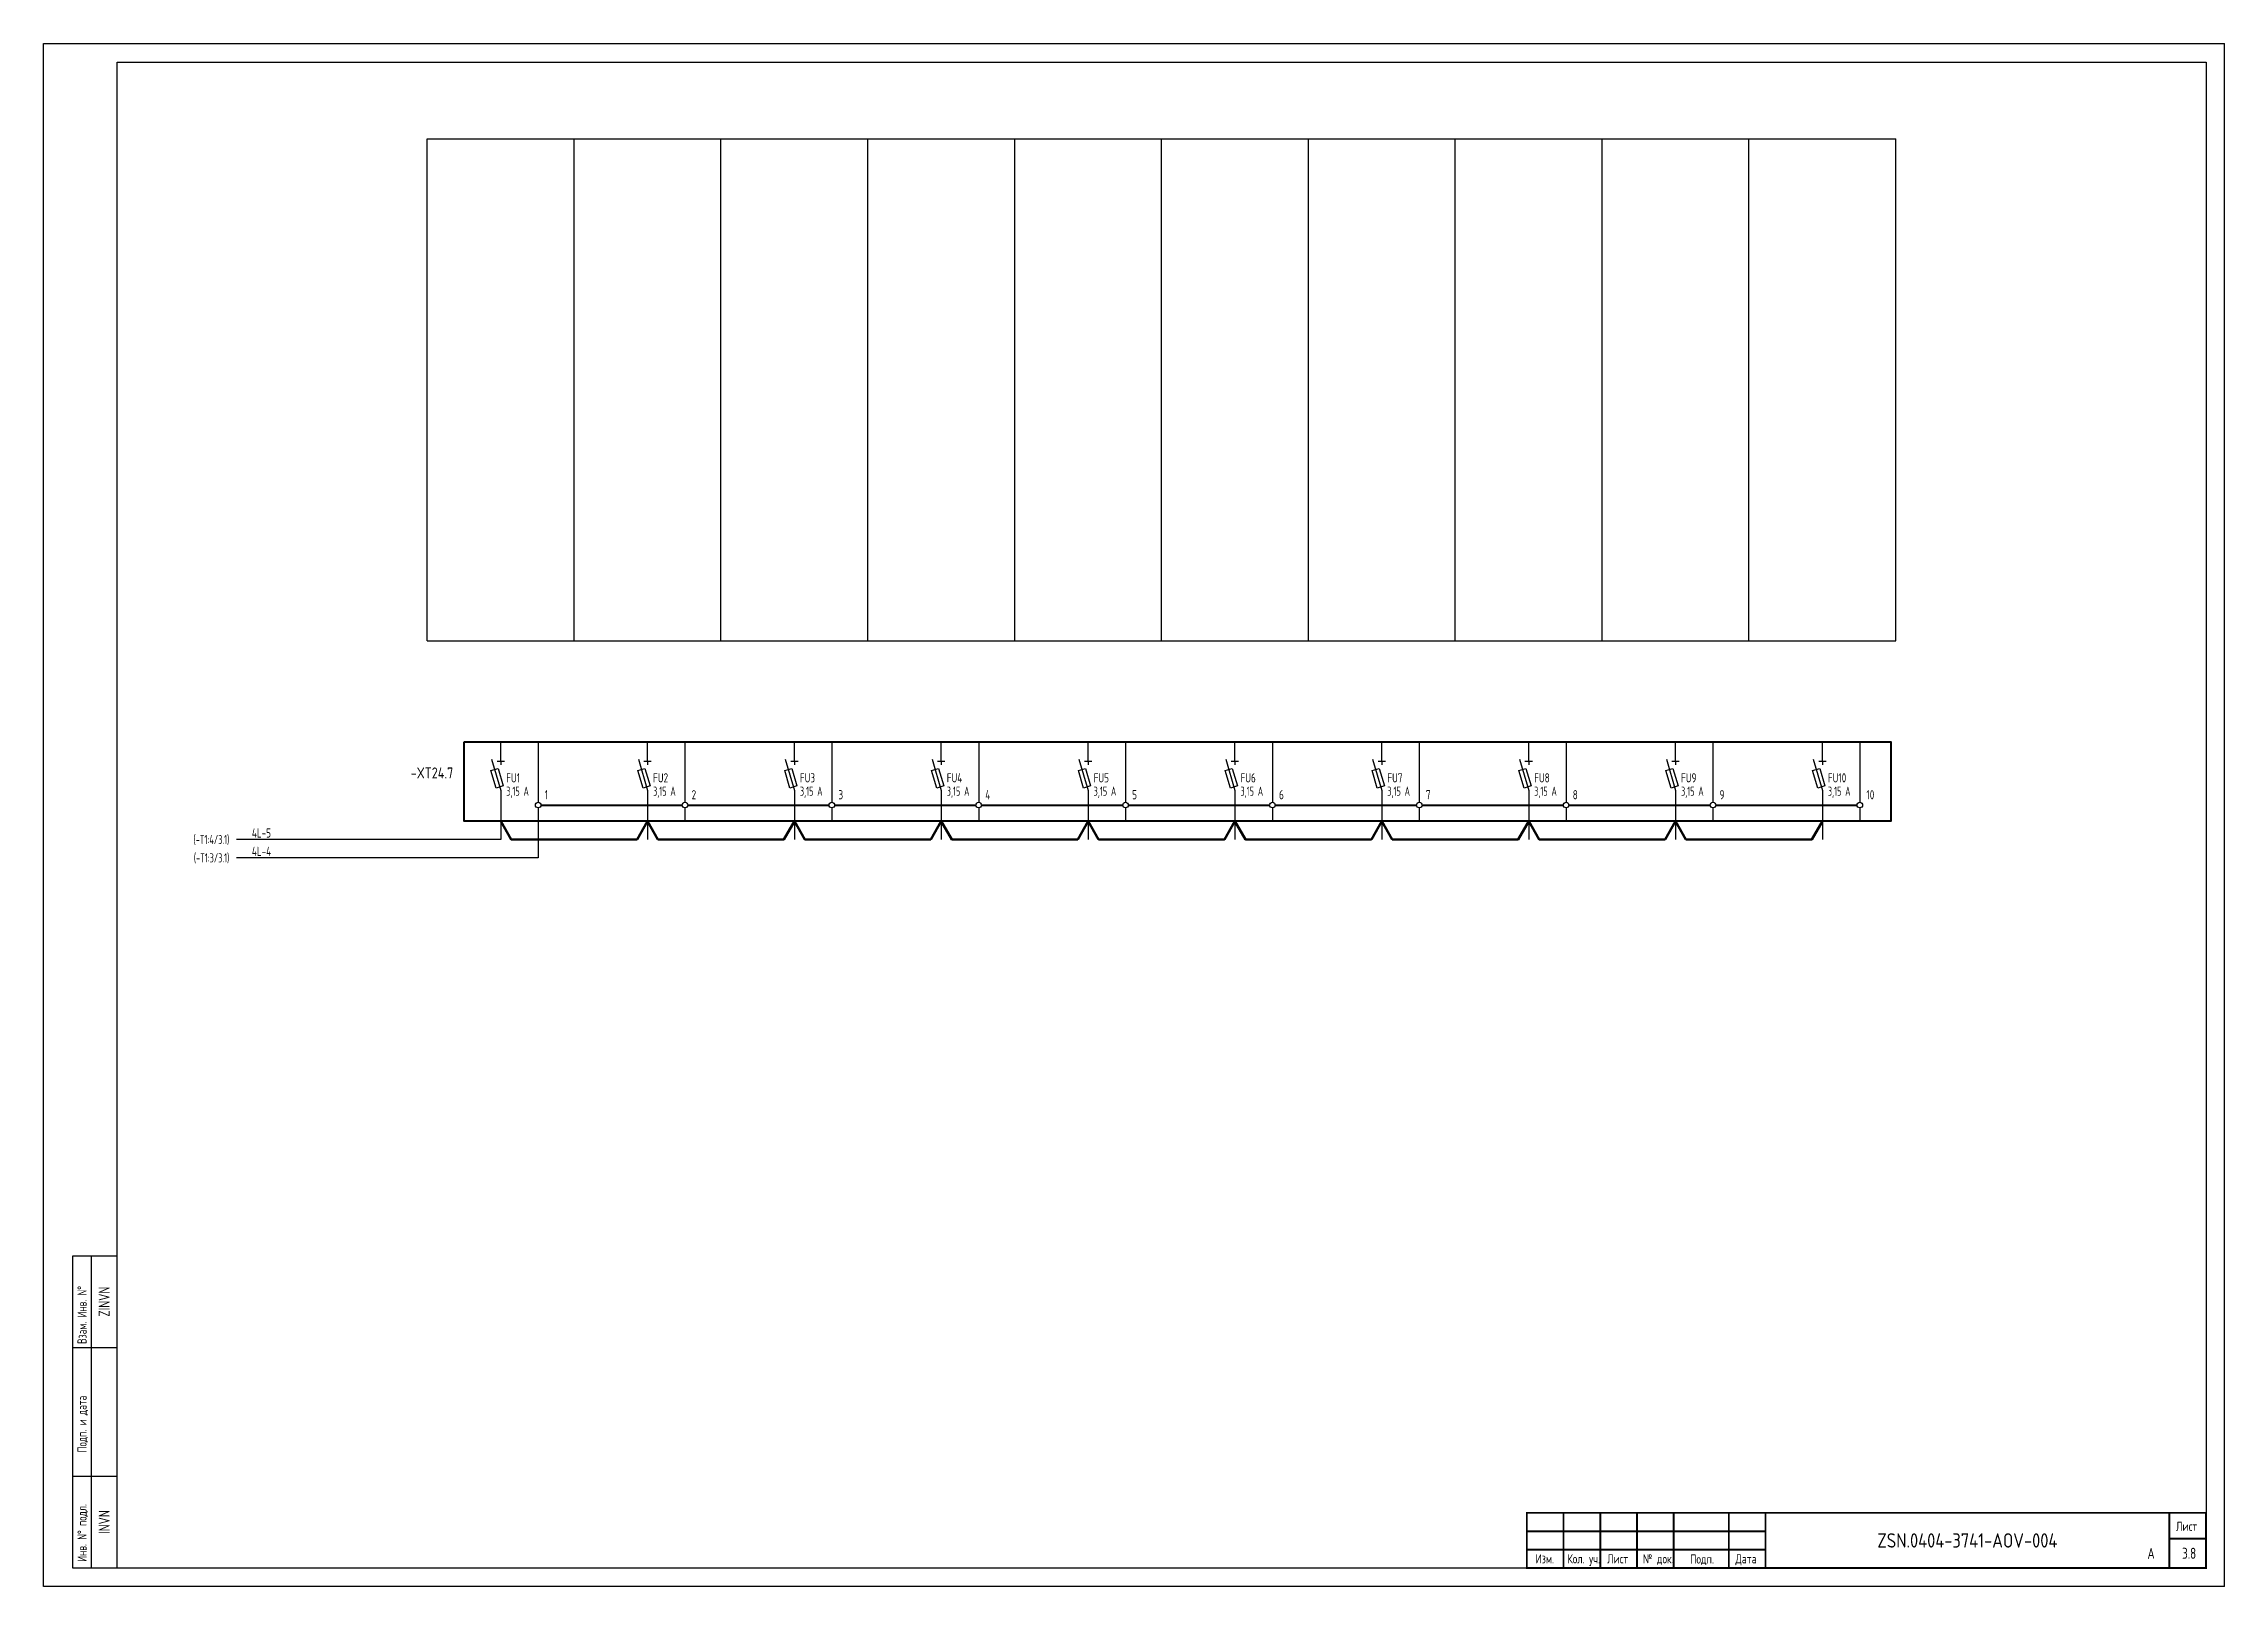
# Model space of a CAD drawing. Header units: millimetres. Extents: x 98 to 20644, y -7467 to -6136.
# Drawn here: x 4256 to 4850, y -7467 to -7047 of the extents above; entities that cross this region are included whole.
import ezdxf
from ezdxf.enums import TextEntityAlignment as Align

# ---------------------------------------------------------------- set-up
doc = ezdxf.new("R2010")
doc.units = ezdxf.units.MM
for name, color, linetype in [('Временный', 6, 'Continuous'), ('КИА_МАРКИРОВКА', 2, 'Continuous'), ('КИА_НАКЛЕЙКИ', 1, 'Continuous'), ('КИА_РАМКИ-ШТАМПЫ', 7, 'Continuous'), ('ФОРМАТ', 7, 'Continuous')]:
    doc.layers.add(name, color=color, linetype=linetype)
doc.styles.add('GOST-A 3-1', font='', dxfattribs={"height": 3})
doc.styles.add('GOSTA-2.5-1', font='', dxfattribs={"width": 0.9, "height": 2.5})
doc.styles.add('ROMAND0-100', font='romand.shx')
doc.styles.add('ROMANS0-60', font='romans.shx', dxfattribs={"width": 0.6})
doc.styles.add('ROMANS0-70', font='romans.shx', dxfattribs={"width": 0.7})
doc.styles.get('GOST-A 3-1').set_extended_font_data('GOST type A')
doc.styles.get('GOSTA-2.5-1').set_extended_font_data('GOST Type AU')

msp = doc.modelspace()

# ---------------------------------------------------------------- texts
at = {"style": 'GOSTA-2.5-1'}
for s, width, p in [('FU1', 0.9, (4382, -7248.2)), ('FU2', 0.9, (4422, -7248.2)), ('FU3', 0.9, (4462, -7248.2)), ('FU4', 0.9, (4502, -7248.2)), ('FU5', 0.9, (4542, -7248.2)), ('FU6', 0.9, (4582, -7248.2)), ('FU7', 0.9, (4622, -7248.2)), ('FU8', 0.9, (4662, -7248.2)), ('FU9', 0.9, (4702, -7248.2)), ('FU10', 0.9, (4742, -7248.2)), ('3,15 A', 0.7, (4382, -7251.84)), ('1', 0.9, (4392.5, -7252.8)), ('3,15 A', 0.7, (4422, -7251.84)), ('2', 0.9, (4432.5, -7252.8)), ('3,15 A', 0.7, (4462, -7251.84)), ('3', 0.9, (4472.5, -7252.8)), ('3,15 A', 0.7, (4502, -7251.84)), ('4', 0.9, (4512.5, -7252.8)), ('3,15 A', 0.7, (4542, -7251.84)), ('5', 0.9, (4552.5, -7252.8)), ('3,15 A', 0.7, (4582, -7251.84)), ('6', 0.9, (4592.5, -7252.8)), ('3,15 A', 0.7, (4622, -7251.84)), ('7', 0.9, (4632.5, -7252.8)), ('3,15 A', 0.7, (4662, -7251.84)), ('8', 0.9, (4672.5, -7252.8)), ('3,15 A', 0.7, (4702, -7251.84)), ('9', 0.9, (4712.5, -7252.8)), ('3,15 A', 0.7, (4742, -7251.84)), ('10', 0.9, (4752.5, -7252.8))]:
    msp.add_text(s, height=2.5, dxfattribs=dict(at, width=width)).set_placement(p)
at = {"style": 'ROMANS0-70', "width": 0.7}
for s, p in [('Взам. Инв. N%%d', (4268.46, -7401.07)), ('Подп. и дата', (4268.46, -7430.6)), ('Инв. N%%d подл.', (4268.46, -7460.37))]:
    msp.add_text(s, height=2.5, rotation=90, dxfattribs=at).set_placement(p, align=Align.BOTTOM_LEFT)
at = {"style": 'ROMANS0-70', "width": 0.7, "flags": 12}
for tag, p in [('ZINVN', (4272.5, -7389.57)), ('INVN', (4272.5, -7449.57))]:
    msp.add_attdef(tag, text='', height=3, rotation=90, dxfattribs=at).set_placement(p, align=Align.MIDDLE_CENTER)
at = {"layer": 'Временный', "style": 'GOSTA-2.5-1', "width": 0.7}
for s, p in [('(-T1:4/3.1)', (4306.57, -7264.99)), ('(-T1:3/3.1)', (4306.57, -7269.99))]:
    msp.add_text(s, height=2.5, dxfattribs=at).set_placement(p, align=Align.RIGHT)
at = {"layer": 'КИА_МАРКИРОВКА', "style": 'GOSTA-2.5-1', "width": 0.9}
for s, p in [('4L-5', (4312.72, -7263.21)), ('4L-4', (4312.72, -7268.21))]:
    msp.add_text(s, height=2.5, dxfattribs=at).set_placement(p)
at = {"layer": 'КИА_НАКЛЕЙКИ', "style": 'GOST-A 3-1'}
msp.add_text('-XT24.7', height=3, dxfattribs=at).set_placement((4355.99, -7247.12))

# ---------------------------------------------------------------- blocks, each defined once
blk = doc.blocks.new('frm6')
at = {"layer": 'ФОРМАТ'}
blk.add_line((-185, 15), (-120, 15), dxfattribs=at)
at = {"layer": 'ФОРМАТ', "const_width": 0.5}
blk.add_lwpolyline([(-185, 15), (-185, 0), (0, 0), (0, 15)], close=True, dxfattribs=at)
for points in [[(-175, 15), (-175, 0)], [(-165, 15), (-165, 0)], [(-155, 15), (-155, 0)], [(-145, 15), (-145, 0)], [(-130, 15), (-130, 0)], [(-120, 15), (-120, 0)], [(-10, 15), (-10, 0)], [(-185, 10), (-120, 10)], [(-10, 8), (0, 8)], [(-185, 5), (-120, 5)]]:
    blk.add_lwpolyline(points, dxfattribs=at)
at = {"layer": 'ФОРМАТ', "style": 'GOSTA-2.5-1', "width": 0.95}
for s, p in [('Лист', (-8.17, 9.36)), ('Изм.', (-182.63, 0.5)), ('Кол. уч.', (-173.96, 0.5)), ('Лист', (-163.13, 0.5)), ('№ док.', (-153.38, 0.5)), ('Подп.', (-140.5, 0.44)), ('Дата', (-128.17, 0.5))]:
    blk.add_text(s, height=2.5, dxfattribs=at).set_placement(p, align=Align.BOTTOM_LEFT)
at = {"layer": 'ФОРМАТ', "flags": 8}
for tag, style, width, p in [('R2', 'ROMANS0-70', 0.7, (-184.4, 10)), ('QTY2', 'ROMANS0-70', 0.65, (-174.28, 10.29)), ('SH2', 'ROMANS0-70', 0.7, (-164.3, 10)), ('ND2', 'ROMANS0-60', 0.6, (-154.34, 10)), ('SIGN2', 'ROMANS0-70', 0.7, (-144.3, 10)), ('DATE2', 'ROMANS0-70', 0.43, (-129.4, 10)), ('R1', 'ROMANS0-70', 0.7, (-184.4, 5)), ('QTY1', 'ROMANS0-70', 0.65, (-174.28, 5.29)), ('SH1', 'ROMANS0-70', 0.7, (-164.3, 5)), ('ND1', 'ROMANS0-60', 0.6, (-154.34, 5)), ('SIGN1', 'ROMANS0-70', 0.7, (-144.3, 5)), ('DATE1', 'ROMANS0-70', 0.43, (-129.4, 5))]:
    blk.add_attdef(tag, text='', height=3, dxfattribs=dict(at, style=style, width=width)).set_placement(p, align=Align.BOTTOM_LEFT)
at = {"layer": 'ФОРМАТ', "style": 'ROMANS0-70', "width": 0.7, "flags": 8}
blk.add_attdef('SH', text='', height=3, dxfattribs=at).set_placement((-5.16, 3.75), align=Align.MIDDLE_CENTER)
blk = doc.blocks.new('*T33')
at = {"linetype": 'ByBlock', "lineweight": -2, "transparency": 16777216}
for p, q in [((0, 0), (0, 136.705)), ((0, 136.705), (400, 136.705)), ((40, 0), (40, 136.705)), ((80, 0), (80, 136.705)), ((120, 0), (120, 136.705)), ((160, 0), (160, 136.705)), ((200, 0), (200, 136.705)), ((240, 0), (240, 136.705)), ((280, 0), (280, 136.705)), ((320, 0), (320, 136.705)), ((360, 0), (360, 136.705)), ((400, 0), (400, 136.705)), ((0, 0), (400, 0))]:
    blk.add_line(p, q, dxfattribs=at)

# ---------------------------------------------------------------- linework, layer by layer
for p, q in [((4256, -7467.07), (4256, -7047.07)), ((4256, -7047.07), (4850, -7047.07)), ((4256, -7467.07), (4256, -7047.07)), ((4850, -7467.07), (4850, -7047.07)), ((4276, -7052.07), (4845, -7052.07)), ((4276, -7462.07), (4276, -7052.07)), ((4845, -7052.07), (4845, -7462.07)), ((4264, -7462.07), (4264, -7377.07)), ((4264, -7377.07), (4276, -7377.07)), ((4269, -7462.07), (4269, -7377.07)), ((4264, -7402.07), (4276, -7402.07)), ((4264, -7437.07), (4276, -7437.07)), ((4269, -7437.07), (4276, -7437.07)), ((4276, -7462.07), (4264, -7462.07)), ((4845, -7462.07), (4276, -7462.07)), ((4850, -7467.07), (4256, -7467.07))]:
    msp.add_line(p, q)
at = {"color": 0}
for p, q in [((4380.5, -7242.39), (4380.5, -7237.13)), ((4390.7, -7237.13), (4390.7, -7253.62)), ((4420.5, -7242.39), (4420.5, -7237.13)), ((4430.7, -7237.13), (4430.7, -7253.62)), ((4460.5, -7242.39), (4460.5, -7237.13)), ((4470.7, -7237.13), (4470.7, -7253.62)), ((4500.5, -7242.39), (4500.5, -7237.13)), ((4510.7, -7237.13), (4510.7, -7253.62)), ((4540.5, -7242.39), (4540.5, -7237.13)), ((4550.7, -7237.13), (4550.7, -7253.62)), ((4580.5, -7242.39), (4580.5, -7237.13)), ((4590.7, -7237.13), (4590.7, -7253.62)), ((4620.5, -7242.39), (4620.5, -7237.13)), ((4630.7, -7237.13), (4630.7, -7253.62)), ((4660.5, -7242.39), (4660.5, -7237.13)), ((4670.7, -7237.13), (4670.7, -7253.62)), ((4700.5, -7242.39), (4700.5, -7237.13)), ((4710.7, -7237.13), (4710.7, -7253.62)), ((4740.5, -7242.39), (4740.5, -7237.13)), ((4750.7, -7237.13), (4750.7, -7253.62)), ((4377.85, -7244.95), (4379.77, -7244.38)), ((4379.27, -7249.74), (4377.85, -7244.95)), ((4378, -7241.88), (4380.5, -7250.38)), ((4379.5, -7242.39), (4381.5, -7242.39)), ((4379.77, -7244.38), (4381.19, -7249.17)), ((4380.5, -7242.39), (4380.5, -7243.39)), ((4417.85, -7244.95), (4419.77, -7244.38)), ((4419.27, -7249.74), (4417.85, -7244.95)), ((4418, -7241.88), (4420.5, -7250.38)), ((4419.5, -7242.39), (4421.5, -7242.39)), ((4419.77, -7244.38), (4421.19, -7249.17)), ((4420.5, -7242.39), (4420.5, -7243.39)), ((4457.85, -7244.95), (4459.77, -7244.38)), ((4459.27, -7249.74), (4457.85, -7244.95)), ((4458, -7241.88), (4460.5, -7250.38)), ((4459.5, -7242.39), (4461.5, -7242.39)), ((4459.77, -7244.38), (4461.19, -7249.17)), ((4460.5, -7242.39), (4460.5, -7243.39)), ((4497.85, -7244.95), (4499.77, -7244.38)), ((4499.27, -7249.74), (4497.85, -7244.95)), ((4498, -7241.88), (4500.5, -7250.38)), ((4499.5, -7242.39), (4501.5, -7242.39)), ((4499.77, -7244.38), (4501.19, -7249.17)), ((4500.5, -7242.39), (4500.5, -7243.39)), ((4537.85, -7244.95), (4539.77, -7244.38)), ((4539.27, -7249.74), (4537.85, -7244.95)), ((4538, -7241.88), (4540.5, -7250.38)), ((4539.5, -7242.39), (4541.5, -7242.39)), ((4539.77, -7244.38), (4541.19, -7249.17)), ((4540.5, -7242.39), (4540.5, -7243.39)), ((4577.85, -7244.95), (4579.77, -7244.38)), ((4579.27, -7249.74), (4577.85, -7244.95)), ((4578, -7241.88), (4580.5, -7250.38)), ((4579.5, -7242.39), (4581.5, -7242.39)), ((4579.77, -7244.38), (4581.19, -7249.17)), ((4580.5, -7242.39), (4580.5, -7243.39)), ((4617.85, -7244.95), (4619.77, -7244.38)), ((4619.27, -7249.74), (4617.85, -7244.95)), ((4618, -7241.88), (4620.5, -7250.38)), ((4619.5, -7242.39), (4621.5, -7242.39)), ((4619.77, -7244.38), (4621.19, -7249.17)), ((4620.5, -7242.39), (4620.5, -7243.39)), ((4657.85, -7244.95), (4659.77, -7244.38)), ((4659.27, -7249.74), (4657.85, -7244.95)), ((4658, -7241.88), (4660.5, -7250.38)), ((4659.5, -7242.39), (4661.5, -7242.39)), ((4659.77, -7244.38), (4661.19, -7249.17)), ((4660.5, -7242.39), (4660.5, -7243.39)), ((4697.85, -7244.95), (4699.77, -7244.38)), ((4699.27, -7249.74), (4697.85, -7244.95)), ((4698, -7241.88), (4700.5, -7250.38)), ((4699.5, -7242.39), (4701.5, -7242.39)), ((4699.77, -7244.38), (4701.19, -7249.17)), ((4700.5, -7242.39), (4700.5, -7243.39)), ((4737.85, -7244.95), (4739.77, -7244.38)), ((4739.27, -7249.74), (4737.85, -7244.95)), ((4738, -7241.88), (4740.5, -7250.38)), ((4739.5, -7242.39), (4741.5, -7242.39)), ((4739.77, -7244.38), (4741.19, -7249.17)), ((4740.5, -7242.39), (4740.5, -7243.39)), ((4381.19, -7249.17), (4379.27, -7249.74)), ((4380.5, -7250.38), (4380.5, -7258.73)), ((4421.19, -7249.17), (4419.27, -7249.74)), ((4420.5, -7250.38), (4420.5, -7258.73)), ((4461.19, -7249.17), (4459.27, -7249.74)), ((4460.5, -7250.38), (4460.5, -7258.73)), ((4501.19, -7249.17), (4499.27, -7249.74)), ((4500.5, -7250.38), (4500.5, -7258.73)), ((4541.19, -7249.17), (4539.27, -7249.74)), ((4540.5, -7250.38), (4540.5, -7258.73)), ((4581.19, -7249.17), (4579.27, -7249.74)), ((4580.5, -7250.38), (4580.5, -7258.73)), ((4621.19, -7249.17), (4619.27, -7249.74)), ((4620.5, -7250.38), (4620.5, -7258.73)), ((4661.19, -7249.17), (4659.27, -7249.74)), ((4660.5, -7250.38), (4660.5, -7258.73)), ((4701.19, -7249.17), (4699.27, -7249.74)), ((4700.5, -7250.38), (4700.5, -7258.73)), ((4741.19, -7249.17), (4739.27, -7249.74)), ((4740.5, -7250.38), (4740.5, -7258.73)), ((4390.7, -7255.12), (4390.7, -7258.73)), ((4430.7, -7255.12), (4430.7, -7258.73)), ((4470.7, -7255.12), (4470.7, -7258.73)), ((4510.7, -7255.12), (4510.7, -7258.73)), ((4550.7, -7255.12), (4550.7, -7258.73)), ((4590.7, -7255.12), (4590.7, -7258.73)), ((4630.7, -7255.12), (4630.7, -7258.73)), ((4670.7, -7255.12), (4670.7, -7258.73)), ((4710.7, -7255.12), (4710.7, -7258.73)), ((4750.7, -7255.12), (4750.7, -7258.73))]:
    msp.add_line(p, q, dxfattribs=at)
at = {"color": 1, "linetype": 'Continuous', "lineweight": 40, "ltscale": 8}
for p, q in [((4391.45, -7254.37), (4429.95, -7254.37)), ((4431.45, -7254.37), (4469.95, -7254.37)), ((4471.45, -7254.37), (4509.95, -7254.37)), ((4511.45, -7254.37), (4549.95, -7254.37)), ((4551.45, -7254.37), (4589.95, -7254.37)), ((4591.45, -7254.37), (4629.95, -7254.37)), ((4631.45, -7254.37), (4669.95, -7254.37)), ((4671.45, -7254.37), (4709.95, -7254.37)), ((4711.45, -7254.37), (4749.95, -7254.37))]:
    msp.add_line(p, q, dxfattribs=at)
at = {"color": 1}
for p, q in [((4380.5, -7263.73), (4308.58, -7263.73)), ((4380.5, -7258.73), (4380.5, -7263.73)), ((4390.7, -7258.73), (4390.7, -7268.73)), ((4420.5, -7258.73), (4420.5, -7263.73)), ((4460.5, -7258.73), (4460.5, -7263.73)), ((4500.5, -7258.73), (4500.5, -7263.73)), ((4540.5, -7258.73), (4540.5, -7263.73)), ((4580.5, -7258.73), (4580.5, -7263.73)), ((4620.5, -7258.73), (4620.5, -7263.73)), ((4660.5, -7258.73), (4660.5, -7263.73)), ((4700.5, -7258.73), (4700.5, -7263.73)), ((4740.5, -7258.73), (4740.5, -7263.73)), ((4390.7, -7268.73), (4308.58, -7268.73))]:
    msp.add_line(p, q, dxfattribs=at)
at = {"color": 0, "lineweight": 40}
msp.add_lwpolyline([(4370.51, -7237.13), (4759.19, -7237.13), (4759.19, -7258.73), (4370.51, -7258.73)], close=True, dxfattribs=at)
at = {"color": 1, "lineweight": 50}
for points in [[(4380.5, -7258.73), (4383.34, -7263.73), (4417.66, -7263.73), (4420.5, -7258.73)], [(4420.5, -7258.73), (4423.34, -7263.73), (4457.66, -7263.73), (4460.5, -7258.73)], [(4460.5, -7258.73), (4463.34, -7263.73), (4497.66, -7263.73), (4500.5, -7258.73)], [(4500.5, -7258.73), (4503.34, -7263.73), (4537.66, -7263.73), (4540.5, -7258.73)], [(4540.5, -7258.73), (4543.34, -7263.73), (4577.66, -7263.73), (4580.5, -7258.73)], [(4580.5, -7258.73), (4583.34, -7263.73), (4617.66, -7263.73), (4620.5, -7258.73)], [(4620.5, -7258.73), (4623.34, -7263.73), (4657.66, -7263.73), (4660.5, -7258.73)], [(4660.5, -7258.73), (4663.34, -7263.73), (4697.66, -7263.73), (4700.5, -7258.73)], [(4700.5, -7258.73), (4703.34, -7263.73), (4737.66, -7263.73), (4740.5, -7258.73)]]:
    msp.add_lwpolyline(points, dxfattribs=at)
at = {"color": 0}
for centre in [(4390.7, -7254.37), (4430.7, -7254.37), (4470.7, -7254.37), (4510.7, -7254.37), (4550.7, -7254.37), (4590.7, -7254.37), (4630.7, -7254.37), (4670.7, -7254.37), (4710.7, -7254.37), (4750.7, -7254.37)]:
    msp.add_circle(centre, 0.75, dxfattribs=at)
at = {"layer": 'КИА_МАРКИРОВКА'}
for p, q in [((4440.5, -7237.13), (4480.5, -7237.13)), ((4480.5, -7237.13), (4520.5, -7237.13))]:
    msp.add_line(p, q, dxfattribs=at)

# ---------------------------------------------------------------- block references
msp.add_blockref('*T33', (4360.5, -7209.67))
at = {"layer": 'КИА_РАМКИ-ШТАМПЫ'}
ref = msp.add_blockref('frm6', (4845, -7462.07), dxfattribs=at)
ref.add_attrib('TITLE', 'ZSN.0404-3741-AOV-004', dxfattribs={"layer": '0', "height": 3.9, "style": 'ROMAND0-100', "width": 0.8, "flags": 8}).set_placement((4780, -7454.57), align=Align.MIDDLE_CENTER)
ref.add_attrib('SH', '3.8', dxfattribs={"layer": '0', "height": 3, "style": 'ROMANS0-70', "width": 0.7, "flags": 8}).set_placement((4840.4, -7458.07), align=Align.MIDDLE_CENTER)
ref.add_attrib('REV', 'А', dxfattribs={"layer": '0', "height": 3, "style": 'ROMANS0-70', "width": 0.7, "flags": 8}).set_placement((4830.03, -7458.09), align=Align.MIDDLE_CENTER)

msp.set_redraw_order([(e.dxf.handle, doc.entitydb.next_handle()) for e in msp.query("TEXT MTEXT ATTDEF DIMENSION ARC_DIMENSION")])  # texts and dimensions are drawn at this point

doc.saveas('drawing.dxf')
